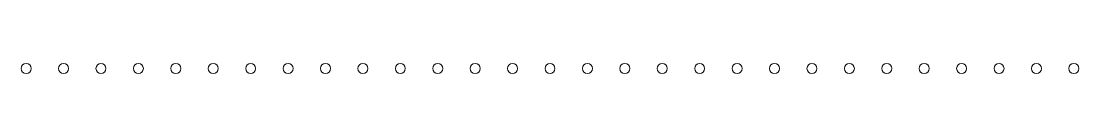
# Model space of a CAD drawing. Header units: millimetres. Extents: x 99349 to 128875, y -7284 to 5095.
# Drawn here: x 124635 to 128875, y 4495 to 4535 of the extents above; entities that cross this region are included whole.
import ezdxf

# ---------------------------------------------------------------- set-up
doc = ezdxf.new("R2010")
doc.units = ezdxf.units.MM

msp = doc.modelspace()

# ---------------------------------------------------------------- linework, layer by layer
at = {"color": 6, "linetype": 'ByBlock', "lineweight": 9}
for centre in [(124655, 4515.2), (124805, 4515.2), (124955, 4515.2), (125105, 4515.2), (125255, 4515.2), (125405, 4515.2), (125555, 4515.2), (125705, 4515.2), (125855, 4515.2), (126005, 4515.2), (126155, 4515.2), (126305, 4515.2), (126455, 4515.2), (126605, 4515.2), (126755, 4515.2), (126905, 4515.2), (127055, 4515.2), (127205, 4515.2), (127355, 4515.2), (127505, 4515.2), (127655, 4515.2), (127805, 4515.2), (127955, 4515.2), (128105, 4515.2), (128255, 4515.2), (128405, 4515.2), (128555, 4515.2), (128705, 4515.2), (128855, 4515.2)]:
    msp.add_circle(centre, 20, dxfattribs=at)

doc.saveas('drawing.dxf')
